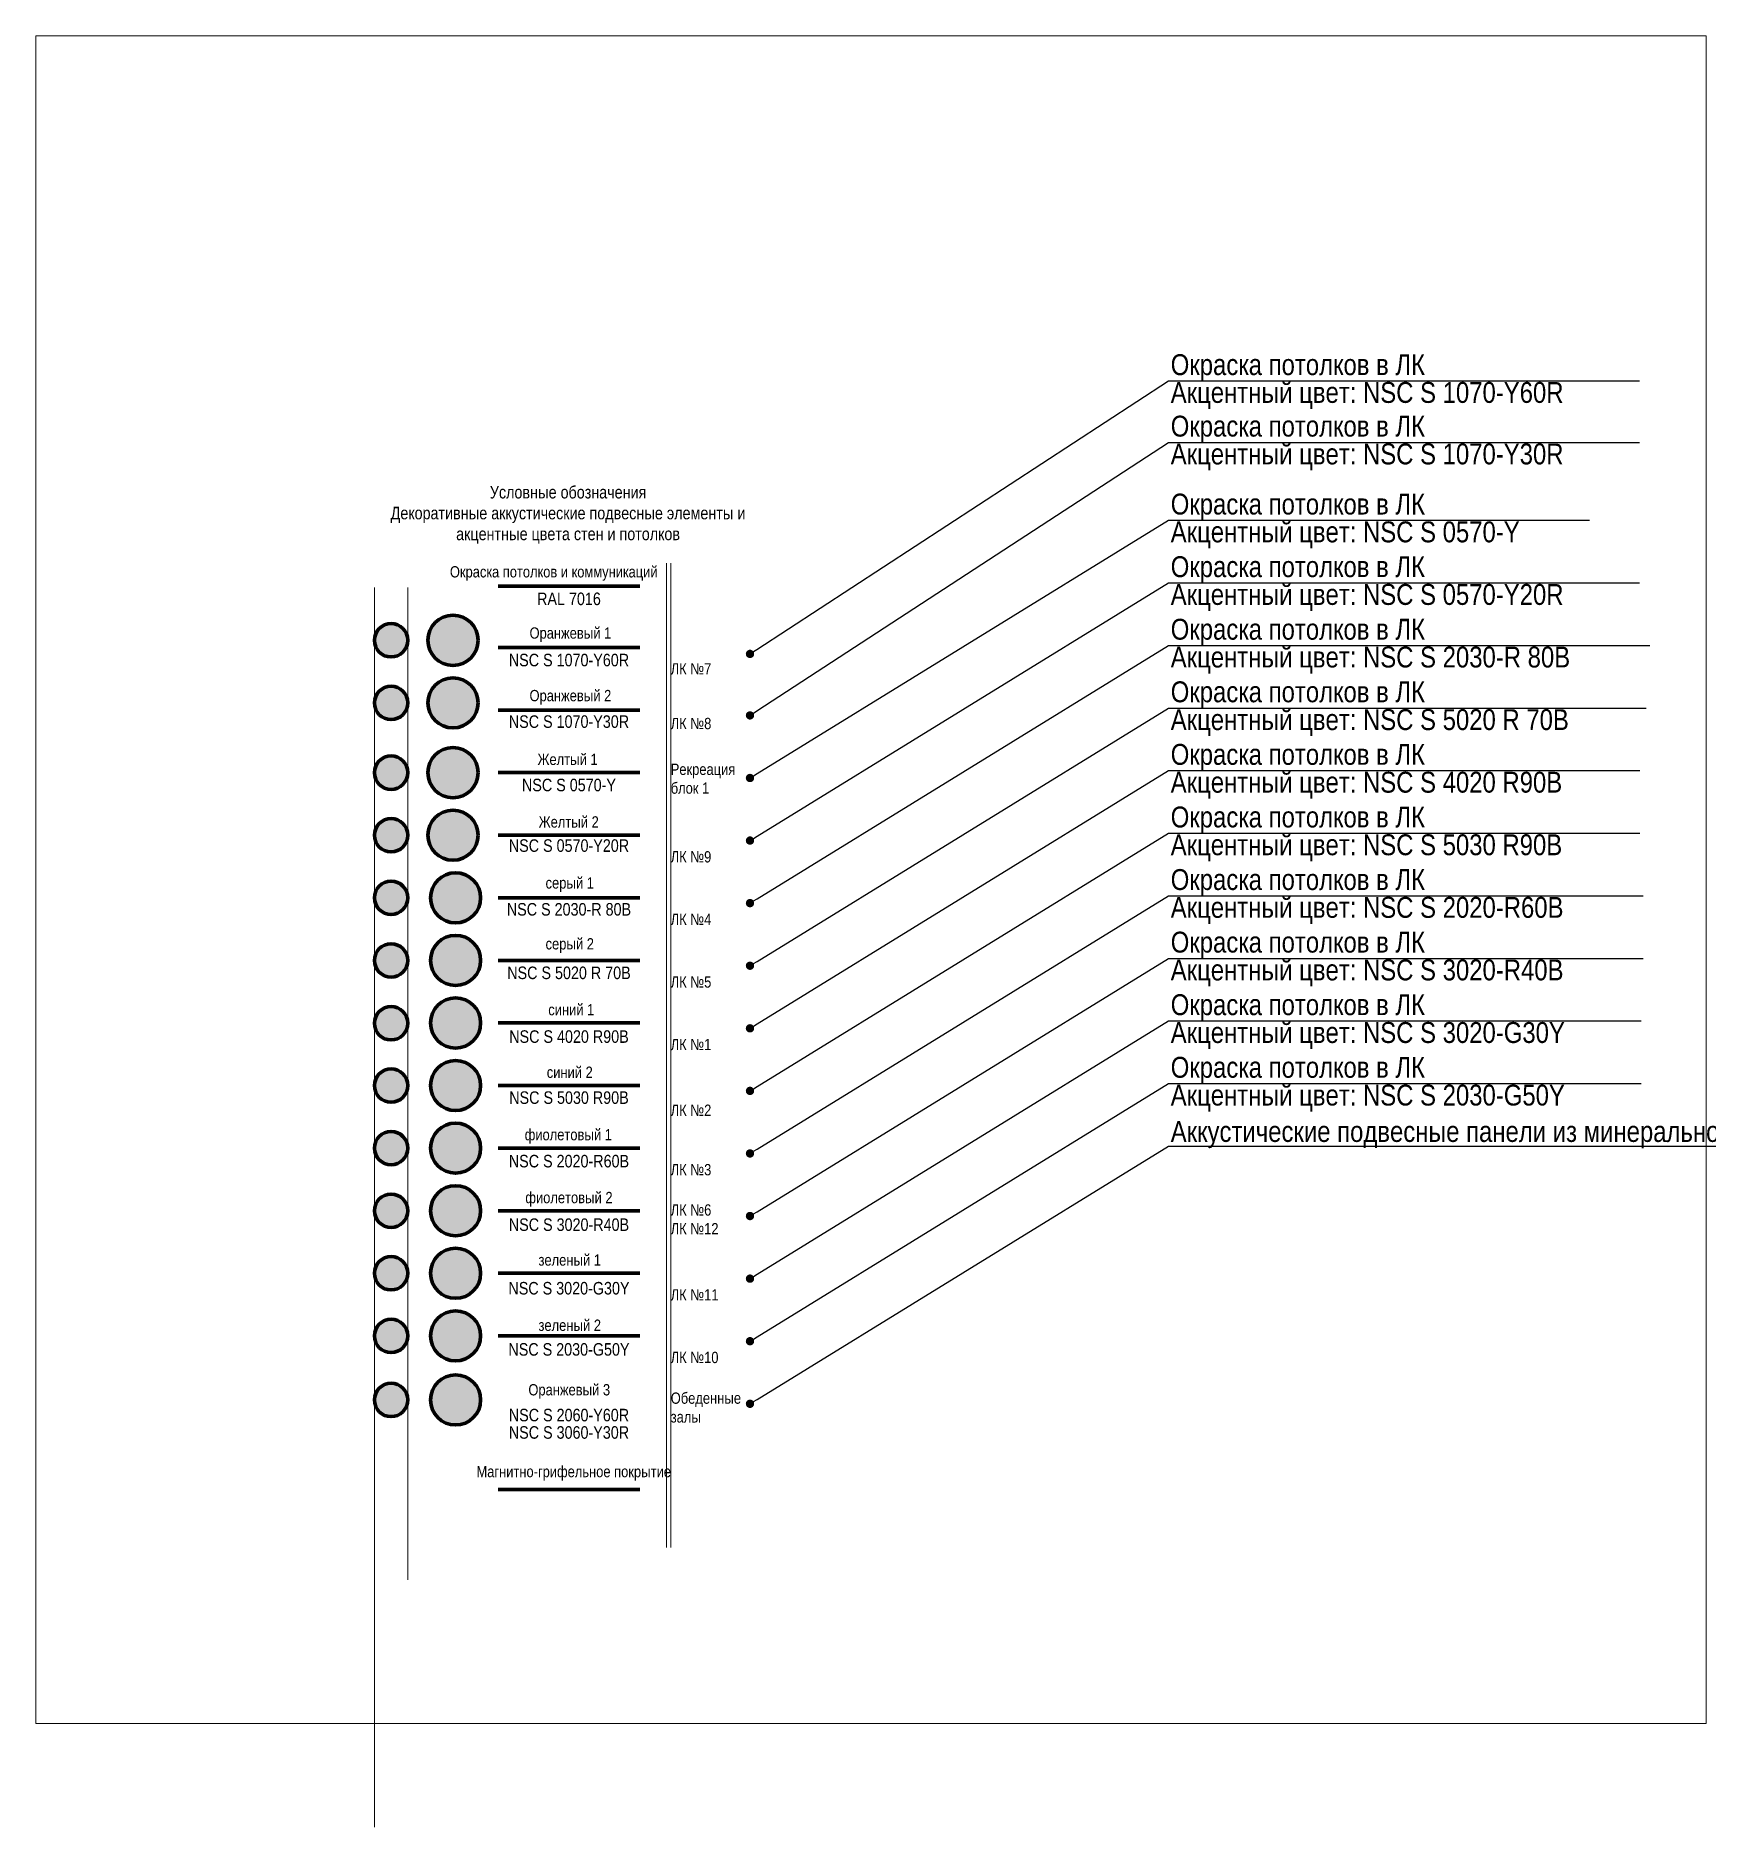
# Model space of a CAD drawing. Header units: millimetres. Extents: x -328335 to 1460319, y -208171 to 164069.
# Drawn here: x -71806 to -31761, y 37219 to 80157 of the extents above; entities that cross this region are included whole.
import ezdxf
from ezdxf import colors
from ezdxf.entities.mleader import LeaderData, LeaderLine
from ezdxf.math import Vec2, Vec3

# ---------------------------------------------------------------- set-up
doc = ezdxf.new("R2010")
doc.units = ezdxf.units.MM
doc.header["$LTSCALE"] = 0.5
for name, color, linetype, lineweight in [('АИ_Текст', 7, 'Continuous', 13), ('АР6_Раздвижные_пер.', 160, 'Continuous', 5), ('АЦ_Бафы', 8, 'Continuous', 0), ('АЦ_Выноски', 7, 'Continuous', 5), ('АЦ_Стены', 8, 'Continuous', 70)]:
    doc.layers.add(name, color=color, linetype=linetype, lineweight=lineweight)
doc.layers.add('АР_Делит', color=120, linetype='Continuous', lineweight=0, plot=False)
doc.styles.add('style1', font='ARIALN.TTF')

msp = doc.modelspace()

# ---------------------------------------------------------------- texts
at = {"layer": 'АИ_Текст', "style": 'style1'}
for s, insert, char_height, width, attachment_point in [('Условные обозначения\\PДекоративные аккустические подвесные элементы и акцентные цвета стен и потолков', (-59045.763, 68674.401), 300, 9332.30572, 5), ('Окраска потолков и коммуникаций', (-59389.247, 67269.559), 270, 5410.12964, 5), ('Оранжевый 1', (-58989.618, 65802.129), 270, 3327, 5), ('ЛК №7', (-56584.182, 65119.2), 270, 1888.44216, 1), ('Оранжевый 2', (-58989.618, 64302.129), 270, 3327, 5), ('ЛК №8', (-56584.182, 63808.658), 270, 1888.44216, 1), ('Желтый 1', (-59056.938, 62812.507), 270, 1888.44216, 5), ('Рекреация блок 1', (-56584.182, 62711.017), 270, 1888.44216, 1), ('Желтый 2', (-59028.938, 61312.507), 270, 1888.44216, 5), ('ЛК №9', (-56584.182, 60614.046), 270, 1888.44216, 1), ('серый 1', (-59004.938, 59812.507), 270, 1888.44216, 5), ('ЛК №4', (-56584.182, 59114.046), 270, 1888.44216, 1), ('серый 2', (-59004.938, 58352.507), 270, 1888.44216, 5), ('ЛК №5', (-56584.182, 57614.046), 270, 1888.44216, 1), ('синий 1', (-58968.938, 56812.507), 270, 1888.44216, 5), ('ЛК №1', (-56584.182, 56114.046), 270, 1888.44216, 1), ('синий 2', (-59004.938, 55312.507), 270, 1888.44216, 5), ('ЛК №2', (-56584.182, 54538.479), 270, 1888.44216, 1), ('фиолетовый 1', (-59039.618, 53778.129), 270, 3427, 5), ('ЛК №3', (-56584.182, 53114.046), 270, 1888.44216, 1), ('фиолетовый 2', (-59024.307, 52270.129), 270, 3396.37765, 5), ('ЛК №6 \\PЛК №12', (-56584.182, 52148.854), 270, 1888.44216, 1), ('зеленый 1', (-59004.938, 50812.507), 270, 1888.44216, 5), ('ЛК №11', (-56584.182, 50114.046), 270, 1888.44216, 1), ('зеленый 2', (-59004.938, 49248.507), 270, 1888.44216, 5), ('ЛК №10', (-56584.182, 48614.046), 270, 1888.44216, 1), ('Оранжевый 3', (-59017.111, 47663.196), 270, 3399.91765, 5), ('Обеденные\\Pзалы', (-56584.182, 47638.529), 270, 1658.28036, 1), ('Магнитно-грифельное покрытие', (-58909.744, 45702.481), 270, 6091.80057, 5)]:
    msp.add_mtext(s, dxfattribs=dict(at, insert=insert, char_height=char_height, width=width, attachment_point=attachment_point))
at = {"layer": 'АИ_Текст', "color": 0, "char_height": 300, "width": 3396.37765, "attachment_point": 5, "style": 'style1'}
for s, insert in [('\\pxa0.66667;{\\C240;\\c2367469;RAL 7016}', (-59024.307, 66660.062)), ('\\pxa0.66667;{\\C240;\\c2367469;NSC S 1070-Y60R}', (-59024.307, 65192.663)), ('\\pxa0.66667;{\\C240;\\c2367469;NSC S 1070-Y30R}', (-59024.307, 63717.256)), ('\\pxa0.66667;{\\C240;\\c2367469;NSC S 0570-Y}', (-59024.307, 62197.321)), ('\\pxa0.66667;{\\C240;\\c2367469;NSC S 0570-Y20R}', (-59024.307, 60745.564)), ('\\pxa0.66667;{\\C240;\\c2367469;NSC S 2030-R 80B}', (-59024.307, 59217.541)), ('\\pxa0.66667;{\\C240;\\c2367469;NSC S 5020 R 70В}', (-59024.307, 57695.434)), ('\\pxa0.66667;{\\C240;\\c2367469;NSC S 4020 R90B}', (-59024.307, 56167.411)), ('\\pxa0.66667;{\\C240;\\c2367469;NSC S 5030\\C256; \\C240;\\c2367469;R90B}', (-59024.307, 54704.457)), ('\\pxa0.66667;{\\C240;\\c2367469;NSC S 2020-R60B}', (-59024.307, 53182.349)), ('\\pxa0.66667;{\\C240;\\c2367469;NSC S 3020-R40B}', (-59024.307, 51659.288)), ('\\pxa0.66667;{\\C240;\\c2367469;NSC S 3020-G30Y}', (-59024.307, 50135.465)), ('\\pxa0.66667;{\\C240;\\c2367469;NSC S 2030-G50Y}', (-59024.307, 48669.265)), ('\\pxa0.66667;{\\C240;\\c2367469;NSC S 2060-Y60R}', (-59024.307, 47095.151)), ('\\pxa0.66667;{\\C240;\\c2367469;NSC S 3060-Y30R}', (-59024.307, 46678.543))]:
    msp.add_mtext(s, dxfattribs=dict(at, insert=insert))

# ---------------------------------------------------------------- blocks, each defined once
blk = doc.blocks.new('_Dot')
at = {"color": 0, "linetype": 'ByBlock', "lineweight": -2}
blk.add_line((-0.5, 0), (-1, 0), dxfattribs=at)
at = {"color": 0, "linetype": 'ByBlock', "const_width": 0.5}
blk.add_lwpolyline([(-0.25, 0, 1), (0.25, 0, 1)], format="xyb", close=True, dxfattribs=at)
blk = doc.blocks.new('Баф_Ор-2_1200')
at = {"layer": 'АЦ_Стены', "true_color": 0xdc8b09}
h = blk.add_hatch(color=42, dxfattribs=at)
h.dxf.hatch_style = 1
h.paths.add_polyline_path([(600, 0, 1), (-600, 0, 1)])
at = {"layer": 'АЦ_Стены', "color": 42, "true_color": 0xdc8b09}
blk.add_circle((0, 0), 600, dxfattribs=at)
blk = doc.blocks.new('Баф_ж1_1200')
at = {"layer": 'АЦ_Стены', "true_color": 0xfad500}
h = blk.add_hatch(color=40, dxfattribs=at)
h.dxf.hatch_style = 1
h.paths.add_polyline_path([(600, 0, 1), (-600, 0, 1)])
at = {"layer": 'АЦ_Стены', "color": 40, "true_color": 0xfad500}
blk.add_circle((0, 0), 600, dxfattribs=at)
blk = doc.blocks.new('Баф_ж2_1200')
at = {"layer": 'АЦ_Стены', "true_color": 0xfdb230}
h = blk.add_hatch(color=40, dxfattribs=at)
h.dxf.hatch_style = 1
h.paths.add_polyline_path([(600, 0, 1), (-600, 0, 1)])
at = {"layer": 'АЦ_Стены', "color": 40, "true_color": 0xfdb230}
blk.add_circle((0, 0), 600, dxfattribs=at)
blk = doc.blocks.new('Баф_сер1_1200')
at = {"layer": 'АЦ_Стены', "true_color": 0x80abd1}
h = blk.add_hatch(color=143, dxfattribs=at)
h.dxf.hatch_style = 1
h.paths.add_polyline_path([(600, 0, 1), (-600, 0, 1)])
at = {"layer": 'АЦ_Стены', "color": 143, "true_color": 0x80abd1}
blk.add_circle((0, 0), 600, dxfattribs=at)
blk = doc.blocks.new('Баф_сер2_1200')
at = {"layer": 'АЦ_Стены', "true_color": 0x545671}
h = blk.add_hatch(color=251, dxfattribs=at)
h.dxf.hatch_style = 1
h.paths.add_polyline_path([(600, -13, 1), (-600, -13, 1)])
at = {"layer": 'АЦ_Стены', "color": 251, "true_color": 0x545671}
blk.add_circle((0, -13), 600, dxfattribs=at)
blk = doc.blocks.new('Баф_син1_1200')
at = {"layer": 'АЦ_Стены', "true_color": 0x5c7384}
h = blk.add_hatch(color=155, dxfattribs=at)
h.dxf.hatch_style = 1
h.paths.add_polyline_path([(600, 0, 1), (-600, 0, 1)])
at = {"layer": 'АЦ_Стены', "color": 155, "true_color": 0x5c7384}
blk.add_circle((0, 0), 600, dxfattribs=at)
blk = doc.blocks.new('Баф_син2_1200')
at = {"layer": 'АЦ_Стены', "true_color": 0x24526e}
h = blk.add_hatch(color=167, dxfattribs=at)
h.dxf.hatch_style = 1
h.paths.add_polyline_path([(600, 0, 1), (-600, 0, 1)])
at = {"layer": 'АЦ_Стены', "color": 167, "true_color": 0x24526e}
blk.add_circle((0, 0), 600, dxfattribs=at)
blk = doc.blocks.new('Баф_ф1_1200')
at = {"layer": 'АЦ_Стены', "true_color": 0x9e6b9d}
h = blk.add_hatch(color=215, dxfattribs=at)
h.dxf.hatch_style = 1
h.paths.add_polyline_path([(600, 0, 1), (-600, 0, 1)])
at = {"layer": 'АЦ_Стены', "color": 215, "true_color": 0x9e6b9d}
blk.add_circle((0, 0), 600, dxfattribs=at)
blk = doc.blocks.new('Баф_ф2_1200')
at = {"layer": 'АЦ_Стены', "true_color": 0x96435f}
h = blk.add_hatch(color=245, dxfattribs=at)
h.dxf.hatch_style = 1
h.paths.add_polyline_path([(600, 0, 1), (-600, 0, 1)])
at = {"layer": 'АЦ_Стены', "color": 245, "true_color": 0x96435f}
blk.add_circle((0, 0), 600, dxfattribs=at)
blk = doc.blocks.new('Баф_зел1_1200')
at = {"layer": 'АЦ_Стены', "true_color": 0x5d8038}
h = blk.add_hatch(color=77, dxfattribs=at)
h.dxf.hatch_style = 1
h.paths.add_polyline_path([(600, 0, 1), (-600, 0, 1)])
at = {"layer": 'АЦ_Стены', "color": 77, "true_color": 0x5d8038}
blk.add_circle((0, 0), 600, dxfattribs=at)
blk = doc.blocks.new('Баф_зел2_1200')
at = {"layer": 'АЦ_Стены', "true_color": 0x73b400}
h = blk.add_hatch(color=64, dxfattribs=at)
h.dxf.hatch_style = 1
h.paths.add_polyline_path([(600, 0, 1), (-600, 0, 1)])
at = {"layer": 'АЦ_Стены', "color": 64, "true_color": 0x73b400}
blk.add_circle((0, 0), 600, dxfattribs=at)
blk = doc.blocks.new('Баф_ор3_1200_столовая')
at = {"layer": 'АЦ_Стены', "true_color": 0xee6119}
h = blk.add_hatch(color=32, dxfattribs=at)
h.dxf.hatch_style = 1
h.paths.add_polyline_path([(600, 0, 1), (-600, 0, 1)])
at = {"layer": 'АЦ_Стены', "color": 32, "true_color": 0xee6119}
blk.add_circle((0, 0), 600, dxfattribs=at)
blk = doc.blocks.new('Баф_ор2_800')
at = {"layer": 'АЦ_Стены', "true_color": 0xdc8b09}
h = blk.add_hatch(color=42, dxfattribs=at)
h.dxf.hatch_style = 1
h.paths.add_polyline_path([(400, 0, 1), (-400, 0, 1)])
at = {"layer": 'АЦ_Стены', "color": 42, "true_color": 0xdc8b09}
blk.add_circle((0, 0), 400, dxfattribs=at)
blk = doc.blocks.new('Баф_ж1_800')
at = {"layer": 'АЦ_Стены', "true_color": 0xfad500}
h = blk.add_hatch(color=40, dxfattribs=at)
h.dxf.hatch_style = 1
h.paths.add_polyline_path([(400, 0, 1), (-400, 0, 1)])
at = {"layer": 'АЦ_Стены', "color": 40, "true_color": 0xfad500}
blk.add_circle((0, 0), 400, dxfattribs=at)
blk = doc.blocks.new('Баф_ж2_800')
at = {"layer": 'АЦ_Стены', "true_color": 0xfdb230}
h = blk.add_hatch(color=40, dxfattribs=at)
h.dxf.hatch_style = 1
h.paths.add_polyline_path([(400, 0, 1), (-400, 0, 1)])
at = {"layer": 'АЦ_Стены', "color": 40, "true_color": 0xfdb230}
blk.add_circle((0, 0), 400, dxfattribs=at)
blk = doc.blocks.new('Баф_сер1_800')
at = {"layer": 'АЦ_Стены', "true_color": 0x80abd1}
h = blk.add_hatch(color=143, dxfattribs=at)
h.dxf.hatch_style = 1
h.paths.add_polyline_path([(400, 0, 1), (-400, 0, 1)])
at = {"layer": 'АЦ_Стены', "color": 143, "true_color": 0x80abd1}
blk.add_circle((0, 0), 400, dxfattribs=at)
blk = doc.blocks.new('Баф_сер2_800')
at = {"layer": 'АЦ_Стены', "true_color": 0x545671}
h = blk.add_hatch(color=251, dxfattribs=at)
h.dxf.hatch_style = 1
h.paths.add_polyline_path([(400, 0, 1), (-400, 0, 1)])
at = {"layer": 'АЦ_Стены', "color": 251, "true_color": 0x545671}
blk.add_circle((0, 0), 400, dxfattribs=at)
blk = doc.blocks.new('Баф_син1_800')
at = {"layer": 'АЦ_Стены', "true_color": 0x5c7384}
h = blk.add_hatch(color=155, dxfattribs=at)
h.dxf.hatch_style = 1
h.paths.add_polyline_path([(400, 0, 1), (-400, 0, 1)])
at = {"layer": 'АЦ_Стены', "color": 155, "true_color": 0x5c7384}
blk.add_circle((0, 0), 400, dxfattribs=at)
blk = doc.blocks.new('Баф_син2_800')
at = {"layer": 'АЦ_Стены', "true_color": 0x24526e}
h = blk.add_hatch(color=167, dxfattribs=at)
h.dxf.hatch_style = 1
h.paths.add_polyline_path([(400, 0, 1), (-400, 0, 1)])
at = {"layer": 'АЦ_Стены', "color": 167, "true_color": 0x24526e}
blk.add_circle((0, 0), 400, dxfattribs=at)
blk = doc.blocks.new('Баф_ф1_800')
at = {"layer": 'АЦ_Стены', "true_color": 0x9e6b9d}
h = blk.add_hatch(color=215, dxfattribs=at)
h.dxf.hatch_style = 1
h.paths.add_polyline_path([(400, 0, 1), (-400, 0, 1)])
at = {"layer": 'АЦ_Стены', "color": 215, "true_color": 0x9e6b9d}
blk.add_circle((0, 0), 400, dxfattribs=at)
blk = doc.blocks.new('Баф_ф2_800')
at = {"layer": 'АЦ_Стены', "true_color": 0x96435f}
h = blk.add_hatch(color=245, dxfattribs=at)
h.dxf.hatch_style = 1
h.paths.add_polyline_path([(400, 0, 1), (-400, 0, 1)])
at = {"layer": 'АЦ_Стены', "color": 245, "true_color": 0x96435f}
blk.add_circle((0, 0), 400, dxfattribs=at)
blk = doc.blocks.new('Баф_зел1_800')
at = {"layer": 'АЦ_Стены', "true_color": 0x5d8038}
h = blk.add_hatch(color=77, dxfattribs=at)
h.dxf.hatch_style = 1
h.paths.add_polyline_path([(400, 0, 1), (-400, 0, 1)])
at = {"layer": 'АЦ_Стены', "color": 77, "true_color": 0x5d8038}
blk.add_circle((0, 0), 400, dxfattribs=at)
blk = doc.blocks.new('Баф_зел2_800')
at = {"layer": 'АЦ_Стены', "true_color": 0x73b400}
h = blk.add_hatch(color=64, dxfattribs=at)
h.dxf.hatch_style = 1
h.paths.add_polyline_path([(400, 0, 1), (-400, 0, 1)])
at = {"layer": 'АЦ_Стены', "color": 64, "true_color": 0x73b400}
blk.add_circle((0, 0), 400, dxfattribs=at)
blk = doc.blocks.new('Баф_ор3_800_столовая')
at = {"layer": 'АЦ_Стены', "true_color": 0xee6119}
h = blk.add_hatch(color=32, dxfattribs=at)
h.dxf.hatch_style = 1
h.paths.add_polyline_path([(400, 0, 1), (-400, 0, 1)])
at = {"layer": 'АЦ_Стены', "color": 32, "true_color": 0xee6119}
blk.add_circle((0, 0), 400, dxfattribs=at)
blk = doc.blocks.new('Баф_ор1_800')
at = {"layer": 'АЦ_Стены', "true_color": 0xee6119}
h = blk.add_hatch(color=32, dxfattribs=at)
h.dxf.hatch_style = 1
h.paths.add_polyline_path([(400, 0, 1), (-400, 0, 1)])
at = {"layer": 'АЦ_Стены', "color": 32, "true_color": 0xee6119}
blk.add_circle((0, 0), 400, dxfattribs=at)
blk = doc.blocks.new('Баф_Ор-1_1200')
at = {"layer": 'АЦ_Стены', "true_color": 0xee6119}
h = blk.add_hatch(color=32, dxfattribs=at)
h.dxf.hatch_style = 1
h.paths.add_polyline_path([(600, 0, 1), (-600, 0, 1)])
at = {"layer": 'АЦ_Стены', "color": 32, "true_color": 0xee6119}
blk.add_circle((0, 0), 600, dxfattribs=at)

# ---------------------------------------------------------------- linework, layer by layer
at = {"layer": 'АР6_Раздвижные_пер.'}
msp.add_lwpolyline([(-71805.588, 80156.966), (-31761.047, 80156.966), (-31761.047, 39704.817), (-71805.588, 39704.817)], close=True, dxfattribs=at)
at = {"layer": 'АР_Делит'}
for p, q in [((-56684.182, 67515.673), (-56684.182, 43926.666)), ((-56584.182, 67515.673), (-56584.182, 43926.666)), ((-63689.31, 37219.436), (-63689.31, 66930.581)), ((-62889.31, 43144.101), (-62889.31, 66930.581))]:
    msp.add_line(p, q, dxfattribs=at)
at = {"layer": 'АЦ_Стены', "color": 250, "lineweight": 100, "true_color": 0x383e42}
msp.add_lwpolyline([(-57326.118, 66962.964), (-60722.496, 66962.964)], dxfattribs=at)
at = {"layer": 'АЦ_Стены', "color": 32, "lineweight": 100, "true_color": 0xee6119}
msp.add_lwpolyline([(-57326.118, 65495.564), (-60722.496, 65495.564)], dxfattribs=at)
at = {"layer": 'АЦ_Стены', "color": 42, "lineweight": 100, "true_color": 0xdc8b09}
msp.add_lwpolyline([(-57326.118, 63995.564), (-60722.496, 63995.564)], dxfattribs=at)
at = {"layer": 'АЦ_Стены', "color": 40, "lineweight": 100, "true_color": 0xfad500}
msp.add_lwpolyline([(-57326.118, 62495.564), (-60722.496, 62495.564)], dxfattribs=at)
at = {"layer": 'АЦ_Стены', "color": 40, "lineweight": 100, "true_color": 0xfdb230}
msp.add_lwpolyline([(-57326.118, 60995.564), (-60722.496, 60995.564)], dxfattribs=at)
at = {"layer": 'АЦ_Стены', "color": 143, "lineweight": 100, "true_color": 0x80abd1}
msp.add_lwpolyline([(-57326.118, 59495.564), (-60722.496, 59495.564)], dxfattribs=at)
at = {"layer": 'АЦ_Стены', "color": 251, "lineweight": 100, "true_color": 0x545671}
msp.add_lwpolyline([(-57326.118, 57995.564), (-60722.496, 57995.564)], dxfattribs=at)
at = {"layer": 'АЦ_Стены', "color": 155, "lineweight": 100, "true_color": 0x5c7384}
msp.add_lwpolyline([(-57326.118, 56495.564), (-60722.496, 56495.564)], dxfattribs=at)
at = {"layer": 'АЦ_Стены', "color": 167, "lineweight": 100, "true_color": 0x24526e}
msp.add_lwpolyline([(-57326.118, 54995.564), (-60722.496, 54995.564)], dxfattribs=at)
at = {"layer": 'АЦ_Стены', "color": 215, "lineweight": 100, "true_color": 0x9e6b9d}
msp.add_lwpolyline([(-57326.118, 53495.564), (-60722.496, 53495.564)], dxfattribs=at)
at = {"layer": 'АЦ_Стены', "color": 245, "lineweight": 100, "true_color": 0x96435f}
msp.add_lwpolyline([(-57326.118, 51995.564), (-60722.496, 51995.564)], dxfattribs=at)
at = {"layer": 'АЦ_Стены', "color": 77, "lineweight": 100, "true_color": 0x5d8038}
msp.add_lwpolyline([(-57326.118, 50495.564), (-60722.496, 50495.564)], dxfattribs=at)
at = {"layer": 'АЦ_Стены', "color": 64, "lineweight": 100, "true_color": 0x73b400}
msp.add_lwpolyline([(-57326.118, 48995.564), (-60722.496, 48995.564)], dxfattribs=at)
at = {"layer": 'АЦ_Стены', "color": 7, "lineweight": 100}
msp.add_lwpolyline([(-57326.118, 45312.698), (-60722.496, 45312.698)], dxfattribs=at)

# ---------------------------------------------------------------- block references
at = {"layer": 'АЦ_Бафы'}
for name, p in [('Баф_Ор-1_1200', (-61804.94, 65667.937)), ('Баф_ор1_800', (-63289.31, 65667.937)), ('Баф_ор2_800', (-63289.31, 64167.937)), ('Баф_Ор-2_1200', (-61804.94, 64167.937)), ('Баф_ж1_800', (-63289.31, 62495.564)), ('Баф_ж1_1200', (-61804.94, 62495.564)), ('Баф_ж2_1200', (-61804.94, 60995.564)), ('Баф_ж2_800', (-63289.31, 60995.564)), ('Баф_сер1_800', (-63289.31, 59495.564)), ('Баф_сер1_1200', (-61741.498, 59495.564)), ('Баф_сер2_800', (-63289.31, 57995.564)), ('Баф_сер2_1200', (-61741.498, 58008.564)), ('Баф_син1_800', (-63289.31, 56487.901)), ('Баф_син1_1200', (-61741.498, 56495.564)), ('Баф_син2_800', (-63289.31, 54995.564)), ('Баф_син2_1200', (-61741.498, 54995.564)), ('Баф_ф1_800', (-63289.31, 53495.564)), ('Баф_ф1_1200', (-61741.498, 53495.564)), ('Баф_ф2_800', (-63289.31, 51995.564)), ('Баф_ф2_1200', (-61741.498, 51995.564)), ('Баф_зел1_800', (-63289.31, 50495.564)), ('Баф_зел1_1200', (-61741.498, 50495.564)), ('Баф_зел2_800', (-63289.31, 48995.564)), ('Баф_зел2_1200', (-61741.498, 48995.564)), ('Баф_ор3_800_столовая', (-63289.31, 47459.396)), ('Баф_ор3_1200_столовая', (-61741.498, 47459.396))]:
    msp.add_blockref(name, p, dxfattribs=at)

msp.set_redraw_order([(e.dxf.handle, doc.entitydb.next_handle()) for e in msp.query("TEXT MTEXT ATTDEF DIMENSION ARC_DIMENSION")])  # texts and dimensions are drawn at this point

# ---------------------------------------------------------------- leaders
at = {"layer": 'АЦ_Выноски'}
ml = msp.add_multileader_mtext('Standard', dxfattribs=at)
ml.set_content('Окраска потолков в ЛК\\P\\pxa0.66667;Акцентный цвет: {\\C240;\\c2367469;NSC S 1070-Y60R}', color=256, style='style1')
ml.set_leader_properties(color=256)
ml.set_arrow_properties(name='DOT')
ml.build(insert=Vec2(0, 0))
ml.multileader.update_dxf_attribs({"has_dogleg": 0, "text_left_attachment_type": 6, "text_right_attachment_type": 6, "arrow_head_size": 200, "scale": 100})
ctx = ml.context
ctx.base_point, ctx.scale, ctx.char_height, ctx.arrow_head_size, ctx.landing_gap_size, ctx.plane_origin, ctx.plane_x_axis, ctx.plane_y_axis = Vec3(-44647.78, 71886.745), 100, 500, 200, 50, Vec3(-51090.499, 68079.115), Vec3(1, 0.00000001), Vec3(-0.00000001, 1)
ctx.left_attachment, ctx.right_attachment = 6, 6
notes = []
notes.append((ctx, [(1, (1, 1, 0), (-45447.78, 71886.745), (1, 0.00000001), 800, [(0, [(-54684.182, 65341.673)], 0, [])])]))
ctx.mtext.insert, ctx.mtext.text_direction, ctx.mtext.rotation, ctx.mtext.line_spacing_factor, ctx.mtext.flow_direction = Vec3(-44597.78, 72525.558), Vec3(1, 0.00000001), 0.00000001, 0.8, 5
ml = msp.add_multileader_mtext('Standard', dxfattribs=at)
ml.set_content('Окраска потолков в ЛК\\P\\pxa0.66667;Акцентный цвет: {\\C240;\\c2367469;NSC S 1070-Y30R}', color=256, style='style1')
ml.set_leader_properties(color=256)
ml.set_arrow_properties(name='DOT')
ml.build(insert=Vec2(0, 0))
ml.multileader.update_dxf_attribs({"has_dogleg": 0, "text_left_attachment_type": 6, "text_right_attachment_type": 6, "arrow_head_size": 200, "scale": 100})
ctx = ml.context
ctx.base_point, ctx.scale, ctx.char_height, ctx.arrow_head_size, ctx.landing_gap_size, ctx.plane_origin, ctx.plane_x_axis, ctx.plane_y_axis = Vec3(-44647.78, 70412.745), 100, 500, 200, 50, Vec3(-51090.499, 66605.115), Vec3(1, 0.00000001), Vec3(-0.00000001, 1)
ctx.left_attachment, ctx.right_attachment = 6, 6
notes.append((ctx, [(1, (1, 1, 0), (-45447.78, 70412.745), (1, 0.00000001), 800, [(0, [(-54684.182, 63867.673)], 0, [])])]))
ctx.mtext.insert, ctx.mtext.text_direction, ctx.mtext.rotation, ctx.mtext.line_spacing_factor, ctx.mtext.flow_direction = Vec3(-44597.78, 71051.558), Vec3(1, 0.00000001), 0.00000001, 0.8, 5
ml = msp.add_multileader_mtext('Standard', dxfattribs=at)
ml.set_content('Окраска потолков в ЛК\\P\\pxa0.66667;Акцентный цвет: {\\C240;\\c2367469;NSC S 0570-Y}', color=256, style='style1')
ml.set_leader_properties(color=256)
ml.set_arrow_properties(name='DOT')
ml.build(insert=Vec2(0, 0))
ml.multileader.update_dxf_attribs({"has_dogleg": 0, "text_left_attachment_type": 6, "text_right_attachment_type": 6, "arrow_head_size": 200, "scale": 100})
ctx = ml.context
ctx.base_point, ctx.scale, ctx.char_height, ctx.arrow_head_size, ctx.landing_gap_size, ctx.plane_origin, ctx.plane_x_axis, ctx.plane_y_axis = Vec3(-44647.78, 68544.542), 100, 500, 200, 50, Vec3(-51090.499, 65105.115), Vec3(1, 0.00000001), Vec3(-0.00000001, 1)
ctx.left_attachment, ctx.right_attachment = 6, 6
notes.append((ctx, [(1, (1, 1, 0), (-45447.78, 68544.542), (1, 0.00000001), 800, [(0, [(-54684.182, 62367.673)], 0, [])])]))
ctx.mtext.insert, ctx.mtext.text_direction, ctx.mtext.rotation, ctx.mtext.width, ctx.mtext.line_spacing_factor, ctx.mtext.flow_direction = Vec3(-44597.78, 69183.355), Vec3(1, 0.00000001), 0.00000001, 11047.033, 0.8, 5
ml = msp.add_multileader_mtext('Standard', dxfattribs=at)
ml.set_content('Окраска потолков в ЛК\\P\\pxa0.66667;Акцентный цвет: {\\C240;\\c2367469;NSC S 0570-Y20R}', color=256, style='style1')
ml.set_leader_properties(color=256)
ml.set_arrow_properties(name='DOT')
ml.build(insert=Vec2(0, 0))
ml.multileader.update_dxf_attribs({"has_dogleg": 0, "text_left_attachment_type": 6, "text_right_attachment_type": 6, "arrow_head_size": 200, "scale": 100})
ctx = ml.context
ctx.base_point, ctx.scale, ctx.char_height, ctx.arrow_head_size, ctx.landing_gap_size, ctx.plane_origin, ctx.plane_x_axis, ctx.plane_y_axis = Vec3(-44647.78, 67044.542), 100, 500, 200, 50, Vec3(-51090.499, 63605.115), Vec3(1, 0.00000001), Vec3(-0.00000001, 1)
ctx.left_attachment, ctx.right_attachment = 6, 6
notes.append((ctx, [(1, (1, 1, 0), (-45447.78, 67044.542), (1, 0.00000001), 800, [(0, [(-54684.182, 60867.673)], 0, [])])]))
ctx.mtext.insert, ctx.mtext.text_direction, ctx.mtext.rotation, ctx.mtext.width, ctx.mtext.line_spacing_factor, ctx.mtext.flow_direction = Vec3(-44597.78, 67683.355), Vec3(1, 0.00000001), 0.00000001, 11047.033, 0.8, 5
ml = msp.add_multileader_mtext('Standard', dxfattribs=at)
ml.set_content('Окраска потолков в ЛК\\P\\pxa0.66667;Акцентный цвет: {\\C240;\\c2367469;NSC S 2030-R 80B}', color=256, style='style1')
ml.set_leader_properties(color=256)
ml.set_arrow_properties(name='DOT')
ml.build(insert=Vec2(0, 0))
ml.multileader.update_dxf_attribs({"has_dogleg": 0, "text_left_attachment_type": 6, "text_right_attachment_type": 6, "arrow_head_size": 200, "scale": 100})
ctx = ml.context
ctx.base_point, ctx.scale, ctx.char_height, ctx.arrow_head_size, ctx.landing_gap_size, ctx.plane_origin, ctx.plane_x_axis, ctx.plane_y_axis = Vec3(-44647.78, 65544.542), 100, 500, 200, 50, Vec3(-51090.499, 62105.115), Vec3(1, 0.00000001), Vec3(-0.00000001, 1)
ctx.left_attachment, ctx.right_attachment = 6, 6
notes.append((ctx, [(1, (1, 1, 0), (-45447.78, 65544.542), (1, 0.00000001), 800, [(0, [(-54684.182, 59367.673)], 0, [])])]))
ctx.mtext.insert, ctx.mtext.text_direction, ctx.mtext.rotation, ctx.mtext.width, ctx.mtext.line_spacing_factor, ctx.mtext.flow_direction = Vec3(-44597.78, 66183.355), Vec3(1, 0.00000001), 0.00000001, 11047.033, 0.8, 5
ml = msp.add_multileader_mtext('Standard', dxfattribs=at)
ml.set_content('Окраска потолков в ЛК\\P\\pxa0.66667;Акцентный цвет: {\\C240;\\c2367469;NSC S 5020 R 70В}', color=256, style='style1')
ml.set_leader_properties(color=256)
ml.set_arrow_properties(name='DOT')
ml.build(insert=Vec2(0, 0))
ml.multileader.update_dxf_attribs({"has_dogleg": 0, "text_left_attachment_type": 6, "text_right_attachment_type": 6, "arrow_head_size": 200, "scale": 100})
ctx = ml.context
ctx.base_point, ctx.scale, ctx.char_height, ctx.arrow_head_size, ctx.landing_gap_size, ctx.plane_origin, ctx.plane_x_axis, ctx.plane_y_axis = Vec3(-44647.78, 64044.542), 100, 500, 200, 50, Vec3(-51090.499, 60605.115), Vec3(1, 0.00000001), Vec3(-0.00000001, 1)
ctx.left_attachment, ctx.right_attachment = 6, 6
notes.append((ctx, [(1, (1, 1, 0), (-45447.78, 64044.542), (1, 0.00000001), 800, [(0, [(-54684.182, 57867.673)], 0, [])])]))
ctx.mtext.insert, ctx.mtext.text_direction, ctx.mtext.rotation, ctx.mtext.width, ctx.mtext.line_spacing_factor, ctx.mtext.flow_direction = Vec3(-44597.78, 64683.355), Vec3(1, 0.00000001), 0.00000001, 11047.033, 0.8, 5
ml = msp.add_multileader_mtext('Standard', dxfattribs=at)
ml.set_content('Окраска потолков в ЛК\\P\\pxa0.66667;Акцентный цвет: {\\C240;\\c2367469;NSC S 4020 R90B}', color=256, style='style1')
ml.set_leader_properties(color=256)
ml.set_arrow_properties(name='DOT')
ml.build(insert=Vec2(0, 0))
ml.multileader.update_dxf_attribs({"has_dogleg": 0, "text_left_attachment_type": 6, "text_right_attachment_type": 6, "arrow_head_size": 200, "scale": 100})
ctx = ml.context
ctx.base_point, ctx.scale, ctx.char_height, ctx.arrow_head_size, ctx.landing_gap_size, ctx.plane_origin, ctx.plane_x_axis, ctx.plane_y_axis = Vec3(-44647.78, 62544.542), 100, 500, 200, 50, Vec3(-51090.499, 59105.115), Vec3(1, 0.00000001), Vec3(-0.00000001, 1)
ctx.left_attachment, ctx.right_attachment = 6, 6
notes.append((ctx, [(1, (1, 1, 0), (-45447.78, 62544.542), (1, 0.00000001), 800, [(0, [(-54684.182, 56367.673)], 0, [])])]))
ctx.mtext.insert, ctx.mtext.text_direction, ctx.mtext.rotation, ctx.mtext.width, ctx.mtext.defined_height, ctx.mtext.line_spacing_factor, ctx.mtext.flow_direction = Vec3(-44597.78, 63183.355), Vec3(1, 0.00000001), 0.00000001, 12264.07511, 1489.882, 0.8, 5
ml = msp.add_multileader_mtext('Standard', dxfattribs=at)
ml.set_content('Окраска потолков в ЛК\\P\\pxa0.66667;Акцентный цвет: {\\C240;\\c2367469;NSC S 5030} {\\C240;\\c2367469;R90B}', color=256, style='style1')
ml.set_leader_properties(color=256)
ml.set_arrow_properties(name='DOT')
ml.build(insert=Vec2(0, 0))
ml.multileader.update_dxf_attribs({"has_dogleg": 0, "text_left_attachment_type": 6, "text_right_attachment_type": 6, "arrow_head_size": 200, "scale": 100})
ctx = ml.context
ctx.base_point, ctx.scale, ctx.char_height, ctx.arrow_head_size, ctx.landing_gap_size, ctx.plane_origin, ctx.plane_x_axis, ctx.plane_y_axis = Vec3(-44647.78, 61044.542), 100, 500, 200, 50, Vec3(-51090.499, 57605.115), Vec3(1, 0.00000001), Vec3(-0.00000001, 1)
ctx.left_attachment, ctx.right_attachment = 6, 6
notes.append((ctx, [(1, (1, 1, 0), (-45447.78, 61044.542), (1, 0.00000001), 800, [(0, [(-54684.182, 54867.673)], 0, [])])]))
ctx.mtext.insert, ctx.mtext.text_direction, ctx.mtext.rotation, ctx.mtext.width, ctx.mtext.line_spacing_factor, ctx.mtext.flow_direction = Vec3(-44597.78, 61683.355), Vec3(1, 0.00000001), 0.00000001, 11047.033, 0.8, 5
ml = msp.add_multileader_mtext('Standard', dxfattribs=at)
ml.set_content('Окраска потолков в ЛК\\P\\pxa0.66667;Акцентный цвет: {\\C240;\\c2367469;NSC S 2020-R60B}', color=256, style='style1')
ml.set_leader_properties(color=256)
ml.set_arrow_properties(name='DOT')
ml.build(insert=Vec2(0, 0))
ml.multileader.update_dxf_attribs({"has_dogleg": 0, "text_left_attachment_type": 6, "text_right_attachment_type": 6, "arrow_head_size": 200, "scale": 100})
ctx = ml.context
ctx.base_point, ctx.scale, ctx.char_height, ctx.arrow_head_size, ctx.landing_gap_size, ctx.plane_origin, ctx.plane_x_axis, ctx.plane_y_axis = Vec3(-44647.78, 59544.542), 100, 500, 200, 50, Vec3(-51090.499, 56105.115), Vec3(1, 0.00000001), Vec3(-0.00000001, 1)
ctx.left_attachment, ctx.right_attachment = 6, 6
notes.append((ctx, [(1, (1, 1, 0), (-45447.78, 59544.542), (1, 0.00000001), 800, [(0, [(-54684.182, 53367.673)], 0, [])])]))
ctx.mtext.insert, ctx.mtext.text_direction, ctx.mtext.rotation, ctx.mtext.width, ctx.mtext.line_spacing_factor, ctx.mtext.flow_direction = Vec3(-44597.78, 60183.355), Vec3(1, 0.00000001), 0.00000001, 11047.033, 0.8, 5
ml = msp.add_multileader_mtext('Standard', dxfattribs=at)
ml.set_content('Окраска потолков в ЛК\\P\\pxa0.66667;Акцентный цвет: {\\C240;\\c2367469;NSC S 3020-R40B}', color=256, style='style1')
ml.set_leader_properties(color=256)
ml.set_arrow_properties(name='DOT')
ml.build(insert=Vec2(0, 0))
ml.multileader.update_dxf_attribs({"has_dogleg": 0, "text_left_attachment_type": 6, "text_right_attachment_type": 6, "arrow_head_size": 200, "scale": 100})
ctx = ml.context
ctx.base_point, ctx.scale, ctx.char_height, ctx.arrow_head_size, ctx.landing_gap_size, ctx.plane_origin, ctx.plane_x_axis, ctx.plane_y_axis = Vec3(-44647.78, 58044.542), 100, 500, 200, 50, Vec3(-51090.499, 54605.115), Vec3(1, 0.00000001), Vec3(-0.00000001, 1)
ctx.left_attachment, ctx.right_attachment = 6, 6
notes.append((ctx, [(1, (1, 1, 0), (-45447.78, 58044.542), (1, 0.00000001), 800, [(0, [(-54684.182, 51867.673)], 0, [])])]))
ctx.mtext.insert, ctx.mtext.text_direction, ctx.mtext.rotation, ctx.mtext.width, ctx.mtext.line_spacing_factor, ctx.mtext.flow_direction = Vec3(-44597.78, 58683.355), Vec3(1, 0.00000001), 0.00000001, 11047.033, 0.8, 5
ml = msp.add_multileader_mtext('Standard', dxfattribs=at)
ml.set_content('Окраска потолков в ЛК\\P\\pxa0.66667;Акцентный цвет: {\\C240;\\c2367469;NSC S 3020-G30Y}', color=256, style='style1')
ml.set_leader_properties(color=256)
ml.set_arrow_properties(name='DOT')
ml.build(insert=Vec2(0, 0))
ml.multileader.update_dxf_attribs({"has_dogleg": 0, "text_left_attachment_type": 6, "text_right_attachment_type": 6, "arrow_head_size": 200, "scale": 100})
ctx = ml.context
ctx.base_point, ctx.scale, ctx.char_height, ctx.arrow_head_size, ctx.landing_gap_size, ctx.plane_origin, ctx.plane_x_axis, ctx.plane_y_axis = Vec3(-44647.78, 56544.542), 100, 500, 200, 50, Vec3(-51090.499, 53105.115), Vec3(1, 0.00000001), Vec3(-0.00000001, 1)
ctx.left_attachment, ctx.right_attachment = 6, 6
notes.append((ctx, [(1, (1, 1, 0), (-45447.78, 56544.542), (1, 0.00000001), 800, [(0, [(-54684.182, 50367.673)], 0, [])])]))
ctx.mtext.insert, ctx.mtext.text_direction, ctx.mtext.rotation, ctx.mtext.width, ctx.mtext.line_spacing_factor, ctx.mtext.flow_direction = Vec3(-44597.78, 57183.355), Vec3(1, 0.00000001), 0.00000001, 11047.033, 0.8, 5
ml = msp.add_multileader_mtext('Standard', dxfattribs=at)
ml.set_content('Окраска потолков в ЛК\\P\\pxa0.66667;Акцентный цвет: {\\C240;\\c2367469;NSC S 2030-G50Y}', color=256, style='style1')
ml.set_leader_properties(color=256)
ml.set_arrow_properties(name='DOT')
ml.build(insert=Vec2(0, 0))
ml.multileader.update_dxf_attribs({"has_dogleg": 0, "text_left_attachment_type": 6, "text_right_attachment_type": 6, "arrow_head_size": 200, "scale": 100})
ctx = ml.context
ctx.base_point, ctx.scale, ctx.char_height, ctx.arrow_head_size, ctx.landing_gap_size, ctx.plane_origin, ctx.plane_x_axis, ctx.plane_y_axis = Vec3(-44647.78, 55044.542), 100, 500, 200, 50, Vec3(-51090.499, 51605.115), Vec3(1, 0.00000001), Vec3(-0.00000001, 1)
ctx.left_attachment, ctx.right_attachment = 6, 6
notes.append((ctx, [(1, (1, 1, 0), (-45447.78, 55044.542), (1, 0.00000001), 800, [(0, [(-54684.182, 48867.673)], 0, [])])]))
ctx.mtext.insert, ctx.mtext.text_direction, ctx.mtext.rotation, ctx.mtext.width, ctx.mtext.line_spacing_factor, ctx.mtext.flow_direction = Vec3(-44597.78, 55683.355), Vec3(1, 0.00000001), 0.00000001, 11047.033, 0.8, 5
ml = msp.add_multileader_mtext('Standard', dxfattribs=at)
ml.set_content('\\pxa0.66667;Аккустические подвесные панели из минерального стекловолокна. Акцентные цвета: {\\C240;\\c2367469;NSC S 2060-Y60R, NSC S 3060-Y30R}', color=256, style='style1')
ml.set_leader_properties(color=256)
ml.set_arrow_properties(name='DOT')
ml.build(insert=Vec2(0, 0))
ml.multileader.update_dxf_attribs({"has_dogleg": 0, "text_left_attachment_type": 6, "text_right_attachment_type": 6, "arrow_head_size": 200, "scale": 100})
ctx = ml.context
ctx.base_point, ctx.scale, ctx.char_height, ctx.arrow_head_size, ctx.landing_gap_size, ctx.plane_origin, ctx.plane_x_axis, ctx.plane_y_axis = Vec3(-44647.78, 53544.542), 100, 500, 200, 50, Vec3(-51090.499, 50105.115), Vec3(1, 0.00000001), Vec3(-0.00000001, 1)
ctx.left_attachment, ctx.right_attachment = 6, 6
notes.append((ctx, [(1, (1, 1, 0), (-45447.78, 53544.542), (1, 0.00000001), 800, [(0, [(-54684.182, 47367.673)], 0, [])])]))
ctx.mtext.insert, ctx.mtext.text_direction, ctx.mtext.rotation, ctx.mtext.width, ctx.mtext.line_spacing_factor, ctx.mtext.flow_direction = Vec3(-44597.78, 54144.542), Vec3(1, 0.00000001), 0.00000001, 11047.033, 0.8, 5
for ctx, leaders in notes:
    for number, flags, end, landing, length, lines in leaders:
        leader = LeaderData()
        leader.index, (leader.has_last_leader_line, leader.has_dogleg_vector, leader.attachment_direction) = number, flags
        leader.last_leader_point, leader.dogleg_vector, leader.dogleg_length = Vec3(end), Vec3(landing), length
        for number, points, colour, breaks in lines:
            line = LeaderLine()
            line.index, line.vertices, line.color, line.breaks = number, Vec3.list(points), colors.encode_raw_color(colour), breaks
            leader.lines.append(line)
        ctx.leaders.append(leader)

doc.saveas('drawing.dxf')
